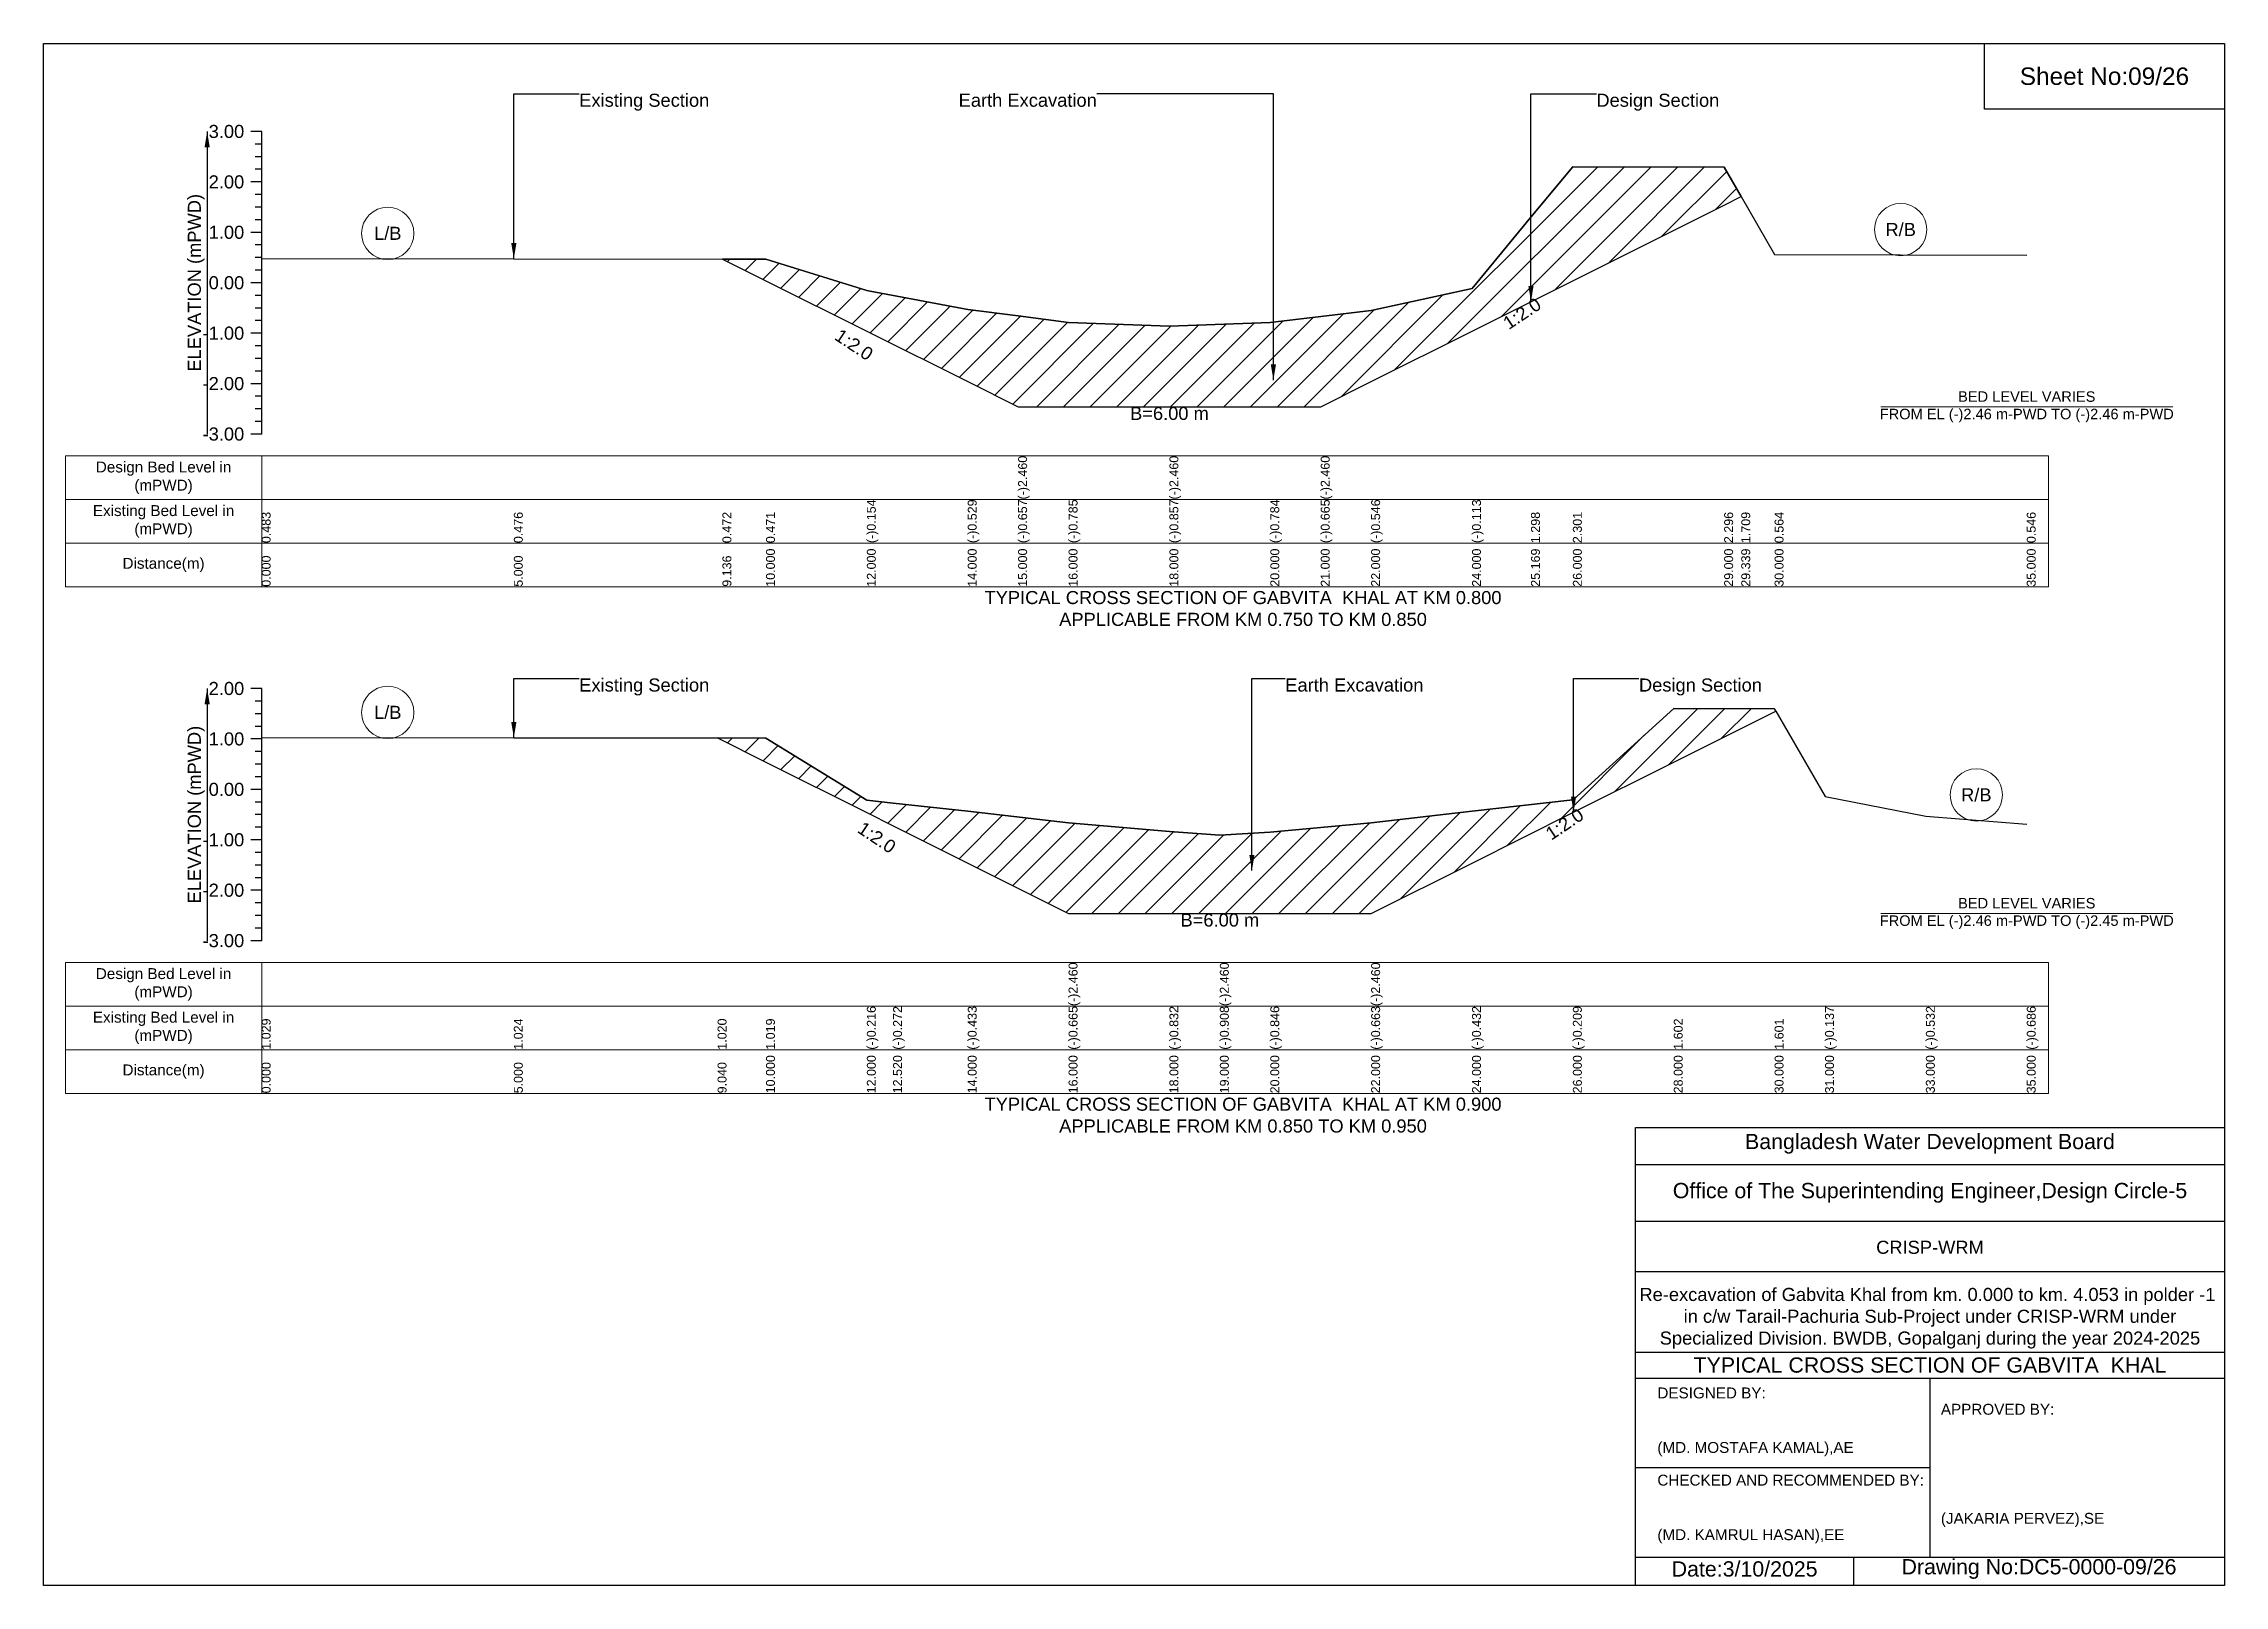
# Model space of a CAD drawing. Header units: feet. Extents: x 91000 to 358000, y -12982 to 34.
# Drawn here: x 180000 to 188000, y -5656 to 0 of the extents above; entities that cross this region are included whole.
import ezdxf

# ---------------------------------------------------------------- set-up
doc = ezdxf.new("R2010")
doc.units = ezdxf.units.FT
doc.header["$LTSCALE"] = 7
doc.header["$MEASUREMENT"] = 0
for name, color, linetype, lineweight in [('Cross section Data Border', 7, 'Continuous', 9), ('Cross Section Labels', 7, 'Continuous', 9), ('Existing_Bed_Level for Xsection', 7, 'Continuous', 25)]:
    doc.layers.add(name, color=color, linetype=linetype, lineweight=lineweight)
doc.styles.get("Standard").update_dxf_attribs({"font": 'arial.ttf'})
doc.dimstyles.get("Standard").update_dxf_attribs({"dimtxt": 0.18, "dimasz": 0.18, "dimexe": 0.18, "dimexo": 0.0625, "dimgap": 0.09, "dimtad": 0, "dimtih": 1, "dimtoh": 1, "dimdec": 4, "dimzin": 0, "dimdsep": 46, "dimtxsty": 'Standard', "dimcen": 0.09, "dimadec": 0, "dimazin": 0, "dimtfac": 1, "dimtdec": 4, "dimtofl": 0, "dimtmove": 0, "dimatfit": 3, "dimfxl": 1, "dimtolj": 1, "dimtzin": 0, "dimarcsym": 0})
pattern_1 = [(45, (0, 160), (-49.055533, 49.055533), [])]

msp = doc.modelspace()

# ---------------------------------------------------------------- texts
at = {"attachment_point": 5}
for s, insert, char_height in [('Sheet No:09/26', (187560, -120), 64), ('Bangladesh Water Development Board', (186920, -4036), 56), ('Office of The Superintending Engineer,Design Circle-5', (186920, -4216), 56)]:
    msp.add_mtext(s, dxfattribs=dict(at, insert=insert, char_height=char_height))
for s, insert, char_height, width, attachment_point in [('CRISP-WRM', (186920, -4416), 48, 2240, 5), ('Re-excavation of Gabvita Khal from km. 0.000 to km. 4.053 in polder -1  in c/w Tarail-Pachuria Sub-Project under CRISP-WRM under Specialized Division. BWDB, Gopalganj during the year 2024-2025', (186920, -4676), 48, 2160, 5), ('TYPICAL CROSS SECTION OF GABVITA  KHAL', (186920, -4848), 56, 2240, 5), ('DESIGNED BY:^J^J^J(MD. MOSTAFA KAMAL),AE', (185920, -5056), 40, 1120, 4), ('APPROVED BY:^J^J^J^J^J^J(JAKARIA PERVEZ),SE', (186960, -5216), 40, 1120, 4), ('CHECKED AND RECOMMENDED BY:^J^J^J(MD. KAMRUL HASAN),EE', (185920, -5376), 40, 1120, 4), ('Date:3/10/2025 ', (186240, -5596), 56, 1120, 5), ('Drawing No:DC5-0000-09/26', (187320, -5596), 56, 1760, 5)]:
    msp.add_mtext(s, dxfattribs=dict(insert=insert, char_height=char_height, width=width, attachment_point=attachment_point))
at = {"layer": 'Cross section Data Border', "char_height": 40, "width": 640, "attachment_point": 5}
for s, insert in [('Design Bed Level in (mPWD)', (180440, -1592.5)), ('Existing Bed Level in (mPWD)', (180440, -1752.5)), ('Distance(m)', (180440, -1912.5)), ('Design Bed Level in (mPWD)', (180440, -3451)), ('Existing Bed Level in (mPWD)', (180440, -3611)), ('Distance(m)', (180440, -3771))]:
    msp.add_mtext(s, dxfattribs=dict(at, insert=insert))
at = {"layer": 'Cross Section Labels'}
for s, insert, char_height, attachment_point in [('Existing Section', (181965, -183.7), 48, 1), ('Earth Excavation', (183863.6, -183.7), 48, 3), ('Design Section', (185696.3, -183.7), 48, 1), ('L/B', (181262.5, -696.2), 48, 5), ('R/B', (186812.5, -682.3), 48, 5), ('BED LEVEL VARIES ^JFROM EL (-)2.46 m-PWD TO (-)2.46 m-PWD', (187275, -1332.6), 38.4, 5), ('B=6.00 m', (184130, -1332.6), 48, 2), ('TYPICAL CROSS SECTION OF GABVITA  KHAL AT KM 0.800^JAPPLICABLE FROM KM 0.750 TO KM 0.850', (184400, -2072.5), 48, 5), ('Existing Section', (181965, -2329), 48, 1), ('Earth Excavation', (184555, -2329), 48, 1), ('Design Section', (185852.5, -2329), 48, 1), ('L/B', (181262.5, -2453.6), 48, 5), ('R/B', (187090, -2756.2), 48, 5), ('B=6.00 m', (184315, -3191.1), 48, 2), ('BED LEVEL VARIES ^JFROM EL (-)2.46 m-PWD TO (-)2.45 m-PWD', (187275, -3191.1), 38.4, 5), ('TYPICAL CROSS SECTION OF GABVITA  KHAL AT KM 0.900^JAPPLICABLE FROM KM 0.850 TO KM 0.950', (184400, -3931), 48, 5)]:
    msp.add_mtext(s, dxfattribs=dict(at, insert=insert, char_height=char_height, attachment_point=attachment_point))
at = {"layer": 'Cross Section Labels', "char_height": 48, "attachment_point": 2}
for insert, rotation in [((185410.1, -970), 33.69007), ((182986.4, -1084.5), 326.30993), ((183070, -2892.3), 326.30993), ((185566.3, -2843), 33.69007)]:
    msp.add_mtext('1:2.0', dxfattribs=dict(at, insert=insert, rotation=rotation))
at = {"layer": 'Existing_Bed_Level for Xsection', "char_height": 48, "attachment_point": 6}
for s, insert in [('3.00', (180736, -322.5)), ('2.00', (180736, -507.5)), ('1.00', (180736, -692.5)), ('0.00', (180736, -877.5)), ('-1.00', (180736, -1062.5)), ('-2.00', (180736, -1247.5)), ('-3.00', (180736, -1432.5)), ('2.00', (180736, -2366)), ('1.00', (180736, -2551)), ('0.00', (180736, -2736)), ('-1.00', (180736, -2921)), ('-2.00', (180736, -3106)), ('-3.00', (180736, -3291))]:
    msp.add_mtext(s, dxfattribs=dict(at, insert=insert))
at = {"layer": 'Existing_Bed_Level for Xsection', "rotation": 90}
for s, insert, char_height, attachment_point in [('ELEVATION (mPWD)', (180560, -877.5), 48, 5), ('(-)2.460', (183575, -1672.5), 32.8, 1), ('(-)2.460', (184130, -1672.5), 32.8, 1), ('(-)2.460', (184685, -1672.5), 32.8, 1), ('(-)0.154', (183020, -1832.5), 32.8, 1), ('(-)0.529', (183390, -1832.5), 32.8, 1), ('(-)0.657', (183575, -1832.5), 32.8, 1), ('(-)0.785', (183760, -1832.5), 32.8, 1), ('(-)0.857', (184130, -1832.5), 32.8, 1), ('(-)0.784', (184500, -1832.5), 32.8, 1), ('(-)0.665', (184685, -1832.5), 32.8, 1), ('(-)0.546', (184870, -1832.5), 32.8, 1), ('(-)0.113', (185240, -1832.5), 32.8, 1), ('0.483', (180800, -1832.5), 32.8, 1), ('0.476', (181725, -1832.5), 32.8, 1), ('0.472', (182490.2, -1832.5), 32.8, 1), ('0.471', (182650, -1832.5), 32.8, 1), ('1.298', (185456.3, -1832.5), 32.8, 1), ('2.301', (185610, -1832.5), 32.8, 1), ('2.296', (186165, -1832.5), 32.8, 1), ('1.709', (186227.7, -1832.5), 32.8, 1), ('0.564', (186350, -1832.5), 32.8, 1), ('0.546', (187275, -1832.5), 32.8, 1), ('0.000', (180800, -1992.5), 32.8, 1), ('5.000', (181725, -1992.5), 32.8, 1), ('9.136', (182490.2, -1992.5), 32.8, 1), ('10.000', (182650, -1992.5), 32.8, 1), ('12.000', (183020, -1992.5), 32.8, 1), ('14.000', (183390, -1992.5), 32.8, 1), ('15.000', (183575, -1992.5), 32.8, 1), ('16.000', (183760, -1992.5), 32.8, 1), ('18.000', (184130, -1992.5), 32.8, 1), ('20.000', (184500, -1992.5), 32.8, 1), ('21.000', (184685, -1992.5), 32.8, 1), ('22.000', (184870, -1992.5), 32.8, 1), ('24.000', (185240, -1992.5), 32.8, 1), ('25.169', (185456.3, -1992.5), 32.8, 1), ('26.000', (185610, -1992.5), 32.8, 1), ('29.000', (186165, -1992.5), 32.8, 1), ('29.339', (186227.7, -1992.5), 32.8, 1), ('30.000', (186350, -1992.5), 32.8, 1), ('35.000', (187275, -1992.5), 32.8, 1), ('ELEVATION (mPWD)', (180560, -2828.5), 48, 5), ('(-)2.460', (183760, -3531), 32.8, 1), ('(-)2.460', (184315, -3531), 32.8, 1), ('(-)2.460', (184870, -3531), 32.8, 1), ('1.029', (180800, -3691), 32.8, 1), ('1.024', (181725, -3691), 32.8, 1), ('1.020', (182472.4, -3691), 32.8, 1), ('1.019', (182650, -3691), 32.8, 1), ('(-)0.216', (183020, -3691), 32.8, 1), ('(-)0.272', (183116.2, -3691), 32.8, 1), ('(-)0.433', (183390, -3691), 32.8, 1), ('(-)0.665', (183760, -3691), 32.8, 1), ('(-)0.832', (184130, -3691), 32.8, 1), ('(-)0.908', (184315, -3691), 32.8, 1), ('(-)0.846', (184500, -3691), 32.8, 1), ('(-)0.663', (184870, -3691), 32.8, 1), ('(-)0.432', (185240, -3691), 32.8, 1), ('(-)0.209', (185610, -3691), 32.8, 1), ('1.602', (185980, -3691), 32.8, 1), ('1.601', (186350, -3691), 32.8, 1), ('(-)0.137', (186535, -3691), 32.8, 1), ('(-)0.532', (186905, -3691), 32.8, 1), ('(-)0.686', (187275, -3691), 32.8, 1), ('0.000', (180800, -3851), 32.8, 1), ('5.000', (181725, -3851), 32.8, 1), ('9.040', (182472.4, -3851), 32.8, 1), ('10.000', (182650, -3851), 32.8, 1), ('12.000', (183020, -3851), 32.8, 1), ('12.520', (183116.2, -3851), 32.8, 1), ('14.000', (183390, -3851), 32.8, 1), ('16.000', (183760, -3851), 32.8, 1), ('18.000', (184130, -3851), 32.8, 1), ('19.000', (184315, -3851), 32.8, 1), ('20.000', (184500, -3851), 32.8, 1), ('22.000', (184870, -3851), 32.8, 1), ('24.000', (185240, -3851), 32.8, 1), ('26.000', (185610, -3851), 32.8, 1), ('28.000', (185980, -3851), 32.8, 1), ('30.000', (186350, -3851), 32.8, 1), ('31.000', (186535, -3851), 32.8, 1), ('33.000', (186905, -3851), 32.8, 1), ('35.000', (187275, -3851), 32.8, 1)]:
    msp.add_mtext(s, dxfattribs=dict(at, insert=insert, char_height=char_height, attachment_point=attachment_point))

# ---------------------------------------------------------------- hatches: boundary and pattern name
at = {"layer": 'Existing_Bed_Level for Xsection'}
h = msp.add_hatch(dxfattribs=at)
h.set_pattern_fill('ANSI31', color=256, scale=555, style=0)
h.set_pattern_definition(pattern_1)
h.paths.add_polyline_path([(182490.2, -790.2), (182650, -870.1), (183020, -1055.1), (183032.6, -1061.4), (183390, -1240.1), (183575, -1332.6), (183760, -1332.6), (184130, -1332.6), (184500, -1332.6), (184685, -1332.6), (184870, -1240.1), (185240, -1055.1), (185456.3, -946.9), (185610, -870.1), (186165, -592.6), (186227.7, -561.2), (186165, -452.7), (185610, -451.8), (185456.3, -637.2), (185240, -898.4), (184870, -978.5), (184685, -1000.5), (184500, -1022.5), (184130, -1036), (183760, -1022.7), (183575, -999), (183390, -975.3), (183032.6, -908.3), (183020, -905.9), (182650, -790.3)])
h = msp.add_hatch(dxfattribs=at)
h.set_pattern_fill('ANSI31', color=256, scale=555, style=0)
h.set_pattern_definition(pattern_1)
h.paths.add_polyline_path([(182472.4, -2547.3), (182650, -2636.1), (183020, -2821.1), (183116.2, -2869.2), (183390, -3006.1), (183760, -3191.1), (184130, -3191.1), (184315, -3191.1), (184500, -3191.1), (184870, -3191.1), (185240, -3006.1), (185610, -2821.1), (185612.5, -2819.9), (185980, -2636.1), (186350, -2451.1), (186355, -2448.6), (186350, -2439.8), (185980, -2439.7), (185612.5, -2772.4), (185610, -2774.7), (185240, -2815.9), (184870, -2858.7), (184500, -2892.5), (184315, -2904), (184130, -2889.9), (183760, -2859), (183390, -2816.1), (183116.2, -2786.4), (183020, -2776), (182650, -2547.5)])

# ---------------------------------------------------------------- linework, layer by layer
for points in [[(180000, 0), (188000, 0), (188000, -5656), (180000, -5656)], [(187120, 0), (188000, 0), (188000, -240), (187120, -240)]]:
    msp.add_lwpolyline(points, close=True)
for points in [[(185840, -5656), (185840, -3976), (188000, -3976)], [(185840, -4112), (188000, -4112)], [(185840, -4320), (188000, -4320)], [(185840, -4504), (188000, -4504)], [(185840, -4800), (188000, -4800)], [(185840, -4896), (188000, -4896)], [(186920, -4896), (186920, -5552)], [(185840, -5224), (186920, -5224)], [(185840, -5552), (188000, -5552)], [(186640, -5552), (186640, -5656)]]:
    msp.add_lwpolyline(points)
at = {"layer": 'Cross section Data Border'}
for points in [[(180080, -1512.5), (187355, -1512.5), (187355, -1992.5), (180080, -1992.5)], [(180080, -3371), (187355, -3371), (187355, -3851), (180080, -3851)]]:
    msp.add_lwpolyline(points, close=True, dxfattribs=at)
for points in [[(180800, -1512.5), (180800, -1992.5)], [(180080, -1672.5), (187355, -1672.5)], [(180080, -1832.5), (187355, -1832.5)], [(180800, -3371), (180800, -3851)], [(180080, -3531), (187355, -3531)], [(180080, -3691), (187355, -3691)]]:
    msp.add_lwpolyline(points, dxfattribs=at)
at = {"layer": 'Cross Section Labels'}
for points in [[(186739.2, -1332.6), (187810.8, -1332.6)], [(186739.2, -3191.1), (187810.8, -3191.1)]]:
    msp.add_lwpolyline(points, dxfattribs=at)
for centre in [(181262.5, -696.2), (186812.5, -682.3), (181262.5, -2453.6), (187090, -2756.2)]:
    msp.add_circle(centre, 96, dxfattribs=at)
at = {"layer": 'Existing_Bed_Level for Xsection'}
for points in [[(180800, -322.5), (180760, -322.5)], [(180800, -368.7), (180776, -368.7)], [(180800, -1432.5), (180800, -1247.5), (180800, -1062.5), (180800, -877.5), (180800, -692.5), (180800, -507.5), (180800, -322.5)], [(180800, -415), (180776, -415)], [(180800, -461.2), (180776, -461.2)], [(180800, -788.1), (181725, -789.4), (182490.2, -790.2), (182650, -790.3), (183020, -905.9), (183032.6, -908.3), (183390, -975.3), (183575, -999), (183575, -999), (183760, -1022.7), (184130, -1036), (184130, -1036), (184500, -1022.5), (184685, -1000.5), (184685, -1000.5), (184870, -978.5), (185240, -898.4), (185456.3, -637.2), (185610, -451.8), (186165, -452.7), (186227.7, -561.2), (186350, -773.1), (187275, -776.4)], [(180800, -507.5), (180760, -507.5)], [(180800, -553.7), (180776, -553.7)], [(180800, -600), (180776, -600)], [(180800, -692.5), (180760, -692.5)], [(180800, -646.2), (180776, -646.2)], [(180800, -738.7), (180776, -738.7)], [(180800, -785), (180776, -785)], [(180800, -877.5), (180760, -877.5)], [(180800, -831.2), (180776, -831.2)], [(180800, -923.7), (180776, -923.7)], [(180800, -970), (180776, -970)], [(180800, -1016.2), (180776, -1016.2)], [(180800, -1062.5), (180760, -1062.5)], [(180800, -1108.7), (180776, -1108.7)], [(180800, -1155), (180776, -1155)], [(180800, -1247.5), (180760, -1247.5)], [(180800, -1201.2), (180776, -1201.2)], [(180800, -1293.7), (180776, -1293.7)], [(180800, -1340), (180776, -1340)], [(180800, -1432.5), (180760, -1432.5)], [(180800, -1386.2), (180776, -1386.2)], [(180800, -2366), (180760, -2366)], [(180800, -3291), (180800, -3106), (180800, -2921), (180800, -2736), (180800, -2551), (180800, -2366)], [(180800, -2412.3), (180776, -2412.3)], [(180800, -2458.5), (180776, -2458.5)], [(180800, -2545.7), (181725, -2546.6), (182472.4, -2547.3), (182650, -2547.5), (183020, -2776), (183116.2, -2786.4), (183390, -2816.1), (183760, -2859), (183760, -2859), (184130, -2889.9), (184315, -2904), (184315, -2904), (184500, -2892.5), (184870, -2858.7), (184870, -2858.7), (185240, -2815.9), (185610, -2774.7), (185612.5, -2772.4), (185980, -2439.7), (186350, -2439.8), (186355, -2448.6), (186535, -2761.4), (186905, -2834.4), (187275, -2862.9)], [(180800, -2551), (180760, -2551)], [(180800, -2504.8), (180776, -2504.8)], [(180800, -2597.3), (180776, -2597.3)], [(180800, -2643.5), (180776, -2643.5)], [(180800, -2689.8), (180776, -2689.8)], [(180800, -2736), (180760, -2736)], [(180800, -2782.3), (180776, -2782.3)], [(180800, -2828.5), (180776, -2828.5)], [(180800, -2874.8), (180776, -2874.8)], [(180800, -2921), (180760, -2921)], [(180800, -2967.3), (180776, -2967.3)], [(180800, -3013.5), (180776, -3013.5)], [(180800, -3106), (180760, -3106)], [(180800, -3059.8), (180776, -3059.8)], [(180800, -3152.3), (180776, -3152.3)], [(180800, -3198.5), (180776, -3198.5)], [(180800, -3244.8), (180776, -3244.8)], [(180800, -3291), (180760, -3291)]]:
    msp.add_lwpolyline(points, dxfattribs=at)
for points in [[(182490.2, -790.2), (182650, -870.1), (183020, -1055.1), (183032.6, -1061.4), (183390, -1240.1), (183575, -1332.6), (183575, -1332.6), (183760, -1332.6), (184130, -1332.6), (184130, -1332.6), (184500, -1332.6), (184685, -1332.6), (184685, -1332.6), (184870, -1240.1), (185240, -1055.1), (185456.3, -946.9), (185610, -870.1), (186165, -592.6), (186227.7, -561.2), (186165, -452.7), (185610, -451.8), (185456.3, -637.2), (185240, -898.4), (184870, -978.5), (184685, -1000.5), (184685, -1000.5), (184500, -1022.5), (184130, -1036), (184130, -1036), (183760, -1022.7), (183575, -999), (183575, -999), (183390, -975.3), (183032.6, -908.3), (183020, -905.9), (182650, -790.3)], [(182472.4, -2547.3), (182472.4, -2547.3), (182650, -2636.1), (183020, -2821.1), (183116.2, -2869.2), (183390, -3006.1), (183760, -3191.1), (183760, -3191.1), (184130, -3191.1), (184315, -3191.1), (184315, -3191.1), (184500, -3191.1), (184870, -3191.1), (184870, -3191.1), (185240, -3006.1), (185610, -2821.1), (185612.5, -2819.9), (185980, -2636.1), (186350, -2451.1), (186355, -2448.6), (186350, -2439.8), (185980, -2439.7), (185612.5, -2772.4), (185610, -2774.7), (185240, -2815.9), (184870, -2858.7), (184870, -2858.7), (184500, -2892.5), (184315, -2904), (184315, -2904), (184130, -2889.9), (183760, -2859), (183760, -2859), (183390, -2816.1), (183116.2, -2786.4), (183020, -2776), (182650, -2547.5), (182472.4, -2547.3)]]:
    msp.add_lwpolyline(points, close=True, dxfattribs=at)

msp.set_redraw_order([(e.dxf.handle, doc.entitydb.next_handle()) for e in msp.query("TEXT MTEXT ATTDEF DIMENSION ARC_DIMENSION")])  # texts and dimensions are drawn at this point

# ---------------------------------------------------------------- leaders
at = {"layer": 'Cross Section Labels', "annotation_type": 0, "has_hookline": 1}
for points, hookline_direction, text_width in [([(181725, -789.4), (181725, -183.7), (181964.9, -183.7)], 0, 467.2), ([(184511.3, -1234.6), (184511.3, -183.7), (183863.7, -183.7)], 1, 497), ([(185456.3, -946.9), (185456.3, -183.7), (185696.2, -183.7)], 0, 441.2), ([(181725, -2546.6), (181725, -2329), (181964.9, -2329)], 0, 467.2), ([(184432.5, -3033.9), (184432.5, -2329), (184554.9, -2329)], 0, 497), ([(185612.5, -2819.9), (185612.5, -2329), (185852.4, -2329)], 0, 441.2)]:
    msp.add_leader(points, dimstyle='Standard', override={"dimasz": 57.6}, dxfattribs=dict(at, hookline_direction=hookline_direction, text_width=text_width))
at = {"layer": 'Existing_Bed_Level for Xsection'}
for points in [[(180600, -322.5), (180600, -1432.5)], [(180600, -2366), (180600, -3291)]]:
    msp.add_leader(points, dimstyle='Standard', override={"dimasz": 57.6}, dxfattribs=at)

doc.saveas('drawing.dxf')
